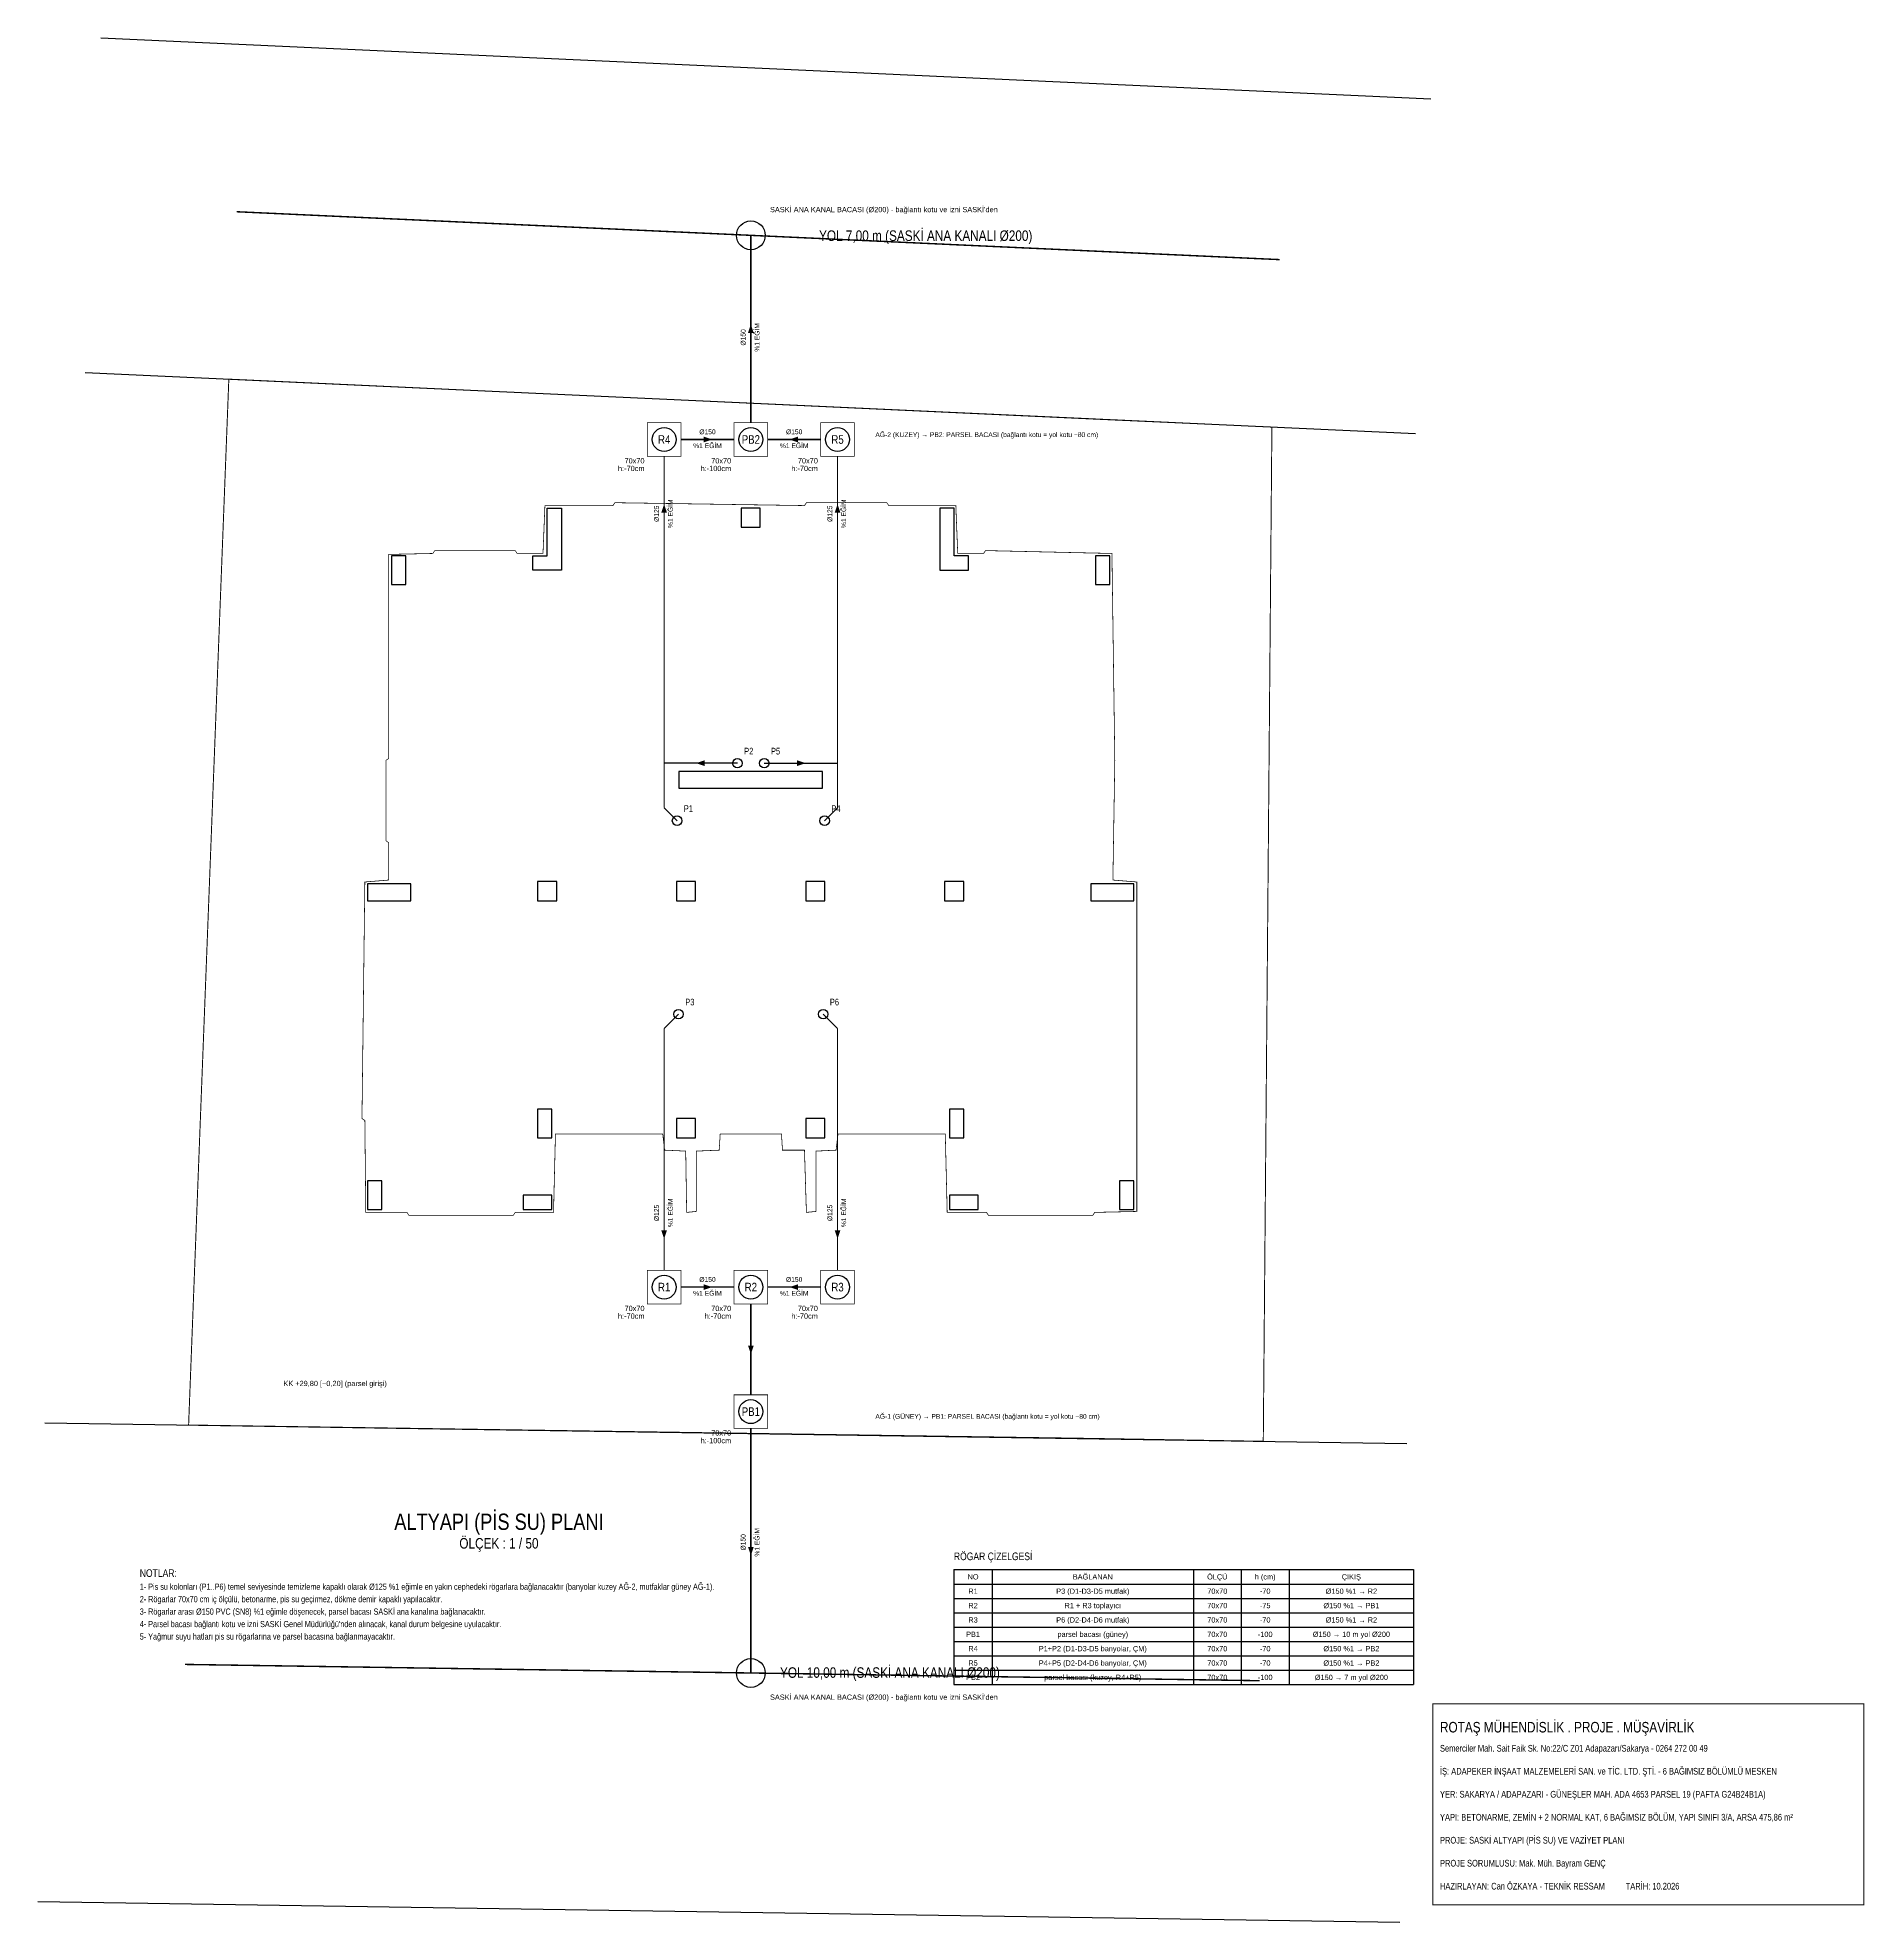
# Model space of a CAD drawing. Header units: centimetres. Extents: x -3462 to 2201, y -4536 to -601.
# Drawn here: x -1613 to 2201, y -4536 to -601 of the extents above; entities that cross this region are included whole.
import ezdxf
from ezdxf.enums import TextEntityAlignment as Align

# ---------------------------------------------------------------- set-up
doc = ezdxf.new("R2010")
doc.units = ezdxf.units.CM
for name, color, linetype in [('ROTAS-ALTYAPI-BINA', 7, 'Continuous'), ('ROTAS-ALTYAPI-KANAL', 1, 'Continuous'), ('ROTAS-ALTYAPI-OK', 6, 'Continuous'), ('ROTAS-ALTYAPI-PARSEL', 3, 'Continuous'), ('ROTAS-ALTYAPI-PIS-SU', 6, 'Continuous'), ('ROTAS-ALTYAPI-ROGAR', 5, 'Continuous'), ('ROTAS-ALTYAPI-YAZI', 7, 'Continuous'), ('ROTAS-ALTYAPI-YOL', 8, 'Continuous'), ('ROTAS-MIMARI-KOLON', 8, 'Continuous'), ('ROTAS-PAFTA', 144, 'Continuous'), ('ROTAS-PAFTA-YAZI', 7, 'Continuous'), ('ROTAS-SIHHI-KOLON', 6, 'Continuous')]:
    doc.layers.add(name, color=color, linetype=linetype)
doc.styles.add('ROTAS-YAZI', font='arial.ttf')

msp = doc.modelspace()

# ---------------------------------------------------------------- hatches: boundary and pattern name
at = {"layer": 'ROTAS-ALTYAPI-OK'}
h = msp.add_hatch(color=6, dxfattribs=at)
h.dxf.hatch_style = 1
h.paths.add_polyline_path([(-124, -1199.3), (-130, -1217.3), (-118, -1217.3)])
h = msp.add_hatch(color=6, dxfattribs=at)
h.dxf.hatch_style = 1
h.paths.add_polyline_path([(-204.5, -1440), (-222.5, -1434), (-222.5, -1446)])
h = msp.add_hatch(color=6, dxfattribs=at)
h.dxf.hatch_style = 1
h.paths.add_polyline_path([(-43.5, -1440), (-25.5, -1446), (-25.5, -1434)])
h = msp.add_hatch(color=6, dxfattribs=at)
h.dxf.hatch_style = 1
h.paths.add_polyline_path([(-305, -1575.1), (-311, -1593.1), (-299, -1593.1)])
h = msp.add_hatch(color=6, dxfattribs=at)
h.dxf.hatch_style = 1
h.paths.add_polyline_path([(57, -1575.1), (51, -1593.1), (63, -1593.1)])
h = msp.add_hatch(color=6, dxfattribs=at)
h.dxf.hatch_style = 1
h.paths.add_polyline_path([(-238.5, -2116), (-220.5, -2122), (-220.5, -2110)])
h = msp.add_hatch(color=6, dxfattribs=at)
h.dxf.hatch_style = 1
h.paths.add_polyline_path([(-9.5, -2116), (-27.5, -2110), (-27.5, -2122)])
h = msp.add_hatch(color=6, dxfattribs=at)
h.dxf.hatch_style = 1
h.paths.add_polyline_path([(-305, -3109.2), (-299, -3091.2), (-311, -3091.2)])
h = msp.add_hatch(color=6, dxfattribs=at)
h.dxf.hatch_style = 1
h.paths.add_polyline_path([(57, -3109.2), (63, -3091.2), (51, -3091.2)])
h = msp.add_hatch(color=6, dxfattribs=at)
h.dxf.hatch_style = 1
h.paths.add_polyline_path([(-204.5, -3210), (-222.5, -3204), (-222.5, -3216)])
h = msp.add_hatch(color=6, dxfattribs=at)
h.dxf.hatch_style = 1
h.paths.add_polyline_path([(-43.5, -3210), (-25.5, -3216), (-25.5, -3204)])
h = msp.add_hatch(color=6, dxfattribs=at)
h.dxf.hatch_style = 1
h.paths.add_polyline_path([(-124, -3350), (-118, -3332), (-130, -3332)])
h = msp.add_hatch(color=6, dxfattribs=at)
h.dxf.hatch_style = 1
h.paths.add_polyline_path([(-124, -3770.4), (-118, -3752.4), (-130, -3752.4)])

# ---------------------------------------------------------------- linework, layer by layer
at = {"layer": 'ROTAS-ALTYAPI-BINA', "const_width": 1.5}
msp.add_lwpolyline([(-880, -1680), (-788, -1678), (-784, -1672), (-616, -1672), (-612, -1678), (-558, -1678), (-554, -1578), (-412, -1578), (-408, -1572), (-12, -1578), (-8, -1572), (160, -1572), (164, -1578), (304, -1578), (308, -1678), (362, -1678), (366, -1672), (630, -1678), (636, -2110), (632, -2360), (682, -2364), (682, -3052), (594, -3054), (590, -3060), (372, -3060), (368, -3054), (286, -3054), (282, -2890), (58, -2890), (54, -2924), (12, -2926), (12, -3052), (-8, -3054), (-12, -2924), (-58, -2924), (-60, -2890), (-188, -2890), (-190, -2924), (-238, -2926), (-238, -3052), (-258, -3054), (-260, -2926), (-304, -2924), (-308, -2890), (-532, -2890), (-536, -3054), (-616, -3054), (-620, -3060), (-838, -3060), (-842, -3054), (-928, -3054), (-930, -2862), (-936, -2858), (-930, -2364), (-880, -2360), (-880, -2282), (-886, -2278), (-886, -2110), (-880, -2106), (-880, -1680)], close=True, dxfattribs=at)
at = {"layer": 'ROTAS-ALTYAPI-KANAL', "const_width": 3}
for points in [[(-1197.9, -964.4), (980.1, -1064.4)], [(-1305.6, -3997.9), (938.4, -4031.9)]]:
    msp.add_lwpolyline(points, dxfattribs=at)
at = {"layer": 'ROTAS-ALTYAPI-KANAL'}
for centre in [(-124, -1013.7), (-124, -4015.8)]:
    msp.add_circle(centre, 30, dxfattribs=at)
at = {"layer": 'ROTAS-ALTYAPI-PARSEL', "const_width": 2}
msp.add_lwpolyline([(-1214, -1314), (606, -1398), (964, -1414), (946, -3532), (588, -3526), (-1298, -3498)], close=True, dxfattribs=at)
at = {"layer": 'ROTAS-ALTYAPI-PIS-SU'}
for points, const_width in [([(-124, -1405), (-124, -1013.7)], 3), ([(-270, -1440), (-159, -1440)], 3), ([(22, -1440), (-89, -1440)], 3), ([(-305, -2209), (-305, -1475)], 2), ([(57, -2209), (57, -1475)], 2), ([(-305, -2670), (-305, -3175)], 2), ([(57, -2670), (57, -3175)], 2), ([(-270, -3210), (-159, -3210)], 3), ([(22, -3210), (-89, -3210)], 3), ([(-124, -3245), (-124, -3435)], 3), ([(-124, -3505), (-124, -4015.8)], 3)]:
    msp.add_lwpolyline(points, dxfattribs=dict(at, const_width=const_width))
for points in [[(-152, -2116), (-305, -2116)], [(-96, -2116), (57, -2116)], [(-278, -2236), (-305, -2209)], [(30, -2236), (57, -2209)], [(-275, -2640), (-305, -2670)], [(27, -2640), (57, -2670)]]:
    msp.add_lwpolyline(points, dxfattribs=at)
at = {"layer": 'ROTAS-ALTYAPI-ROGAR', "const_width": 1.5}
for points in [[(-340, -1475), (-270, -1475), (-270, -1405), (-340, -1405)], [(-159, -1475), (-89, -1475), (-89, -1405), (-159, -1405)], [(22, -1475), (92, -1475), (92, -1405), (22, -1405)], [(-340, -3245), (-270, -3245), (-270, -3175), (-340, -3175)], [(-159, -3245), (-89, -3245), (-89, -3175), (-159, -3175)], [(22, -3245), (92, -3245), (92, -3175), (22, -3175)], [(-159, -3505), (-89, -3505), (-89, -3435), (-159, -3435)]]:
    msp.add_lwpolyline(points, close=True, dxfattribs=at)
at = {"layer": 'ROTAS-ALTYAPI-ROGAR'}
for centre in [(-305, -1440), (-124, -1440), (57, -1440), (-305, -3210), (-124, -3210), (57, -3210), (-124, -3470)]:
    msp.add_circle(centre, 25, dxfattribs=at)
at = {"layer": 'ROTAS-ALTYAPI-YOL'}
for points in [[(-1481.6, -601), (1295.8, -728.5)], [(-1513.7, -1300.2), (1263.7, -1427.8)], [(-1598, -3493.5), (1246, -3536.5)], [(-1613.1, -4493.3), (1230.8, -4536.4)]]:
    msp.add_lwpolyline(points, dxfattribs=at)
at = {"layer": 'ROTAS-MIMARI-KOLON'}
for points in [[(-519.3, -1583.1), (-519.3, -1713.1), (-579.3, -1713.1), (-579.3, -1683.1), (-549.3, -1683.1), (-549.3, -1583.1), (-519.3, -1583.1)], [(-144.3, -1623.1), (-104.3, -1623.1), (-104.3, -1583.1), (-144.3, -1583.1), (-144.3, -1623.1)], [(270.7, -1583.1), (270.7, -1713.1), (330.7, -1713.1), (330.7, -1683.1), (300.7, -1683.1), (300.7, -1583.1), (270.7, -1583.1)], [(-874.3, -1743.1), (-844.3, -1743.1), (-844.3, -1683.1), (-874.3, -1683.1), (-874.3, -1743.1)], [(595.7, -1743.1), (625.7, -1743.1), (625.7, -1683.1), (595.7, -1683.1), (595.7, -1743.1)], [(25.7, -2168.1), (25.7, -2133.1), (-274.3, -2133.1), (-274.3, -2168.1), (25.7, -2168.1)], [(-924.3, -2368.1), (-924.3, -2403.1), (-834.3, -2403.1), (-834.3, -2368.1), (-924.3, -2368.1)], [(-569.3, -2403.1), (-529.3, -2403.1), (-529.3, -2363.1), (-569.3, -2363.1), (-569.3, -2403.1)], [(-279.3, -2403.1), (-239.3, -2403.1), (-239.3, -2363.1), (-279.3, -2363.1), (-279.3, -2403.1)], [(-9.3, -2403.1), (30.7, -2403.1), (30.7, -2363.1), (-9.3, -2363.1), (-9.3, -2403.1)], [(280.7, -2403.1), (320.7, -2403.1), (320.7, -2363.1), (280.7, -2363.1), (280.7, -2403.1)], [(585.7, -2368.1), (585.7, -2403.1), (675.7, -2403.1), (675.7, -2368.1), (585.7, -2368.1)], [(-569.3, -2898.1), (-539.3, -2898.1), (-539.3, -2838.1), (-569.3, -2838.1), (-569.3, -2898.1)], [(-279.3, -2898.1), (-239.3, -2898.1), (-239.3, -2858.1), (-279.3, -2858.1), (-279.3, -2898.1)], [(-9.3, -2898.1), (30.7, -2898.1), (30.7, -2858.1), (-9.3, -2858.1), (-9.3, -2898.1)], [(290.7, -2898.1), (320.7, -2898.1), (320.7, -2838.1), (290.7, -2838.1), (290.7, -2898.1)], [(-924.3, -3048.1), (-894.3, -3048.1), (-894.3, -2988.1), (-924.3, -2988.1), (-924.3, -3048.1)], [(645.7, -3048.1), (675.7, -3048.1), (675.7, -2988.1), (645.7, -2988.1), (645.7, -3048.1)], [(-539.3, -3048.1), (-539.3, -3018.1), (-599.3, -3018.1), (-599.3, -3048.1), (-539.3, -3048.1)], [(350.7, -3048.1), (350.7, -3018.1), (290.7, -3018.1), (290.7, -3048.1), (350.7, -3048.1)]]:
    msp.add_lwpolyline(points, close=True, dxfattribs=at)
at = {"layer": 'ROTAS-PAFTA', "const_width": 2}
msp.add_lwpolyline([(1300, -4500), (2200, -4500), (2200, -4080), (1300, -4080)], close=True, dxfattribs=at)
at = {"layer": 'ROTAS-PAFTA-YAZI'}
for p, q in [((300, -3800), (1260, -3800)), ((300, -3800), (300, -4040)), ((380, -3800), (380, -4040)), ((800, -3800), (800, -4040)), ((900, -3800), (900, -4040)), ((1000, -3800), (1000, -4040)), ((1260, -3800), (1260, -4040)), ((300, -3830), (1260, -3830)), ((300, -3860), (1260, -3860)), ((300, -3890), (1260, -3890)), ((300, -3920), (1260, -3920)), ((300, -3950), (1260, -3950)), ((300, -3980), (1260, -3980)), ((300, -4010), (1260, -4010)), ((300, -4040), (1260, -4040))]:
    msp.add_line(p, q, dxfattribs=at)
at = {"layer": 'ROTAS-SIHHI-KOLON'}
for centre in [(-152, -2116), (-96, -2116), (-278, -2236), (30, -2236), (-275, -2640), (27, -2640)]:
    msp.add_circle(centre, 10, dxfattribs=at)

# ---------------------------------------------------------------- texts
at = {"layer": 'ROTAS-ALTYAPI-YAZI', "style": 'ROTAS-YAZI', "width": 0.8}
for s, height, p in [("SASKİ ANA KANAL BACASI (Ø200) - bağlantı kotu ve izni SASKİ'den", 11, (-84, -968.7)), ('P2', 14, (-138, -2102)), ('P5', 14, (-82, -2102)), ('P1', 14, (-264, -2222)), ('P4', 14, (44, -2222)), ('P3', 14, (-261, -2626)), ('P6', 14, (41, -2626)), ('KK +29,80 [−0,20] (parsel girişi)', 11, (-1100, -3420))]:
    msp.add_text(s, height=height, dxfattribs=at).set_placement(p, align=Align.BOTTOM_LEFT)
for s, height, p in [('YOL 7,00 m (SASKİ ANA KANALI Ø200)', 22, (241.1, -1014.4)), ('R4', 18, (-305, -1440)), ('PB2', 18, (-124, -1440)), ('R5', 18, (57, -1440)), ('R1', 18, (-305, -3210)), ('R2', 18, (-124, -3210)), ('R3', 18, (57, -3210)), ('PB1', 18, (-124, -3470)), ('YOL 10,00 m (SASKİ ANA KANALI Ø200)', 22, (166.4, -4014.9))]:
    msp.add_text(s, height=height, dxfattribs=at).set_placement(p, align=Align.MIDDLE_CENTER)
for s, p in [('Ø150', (-132, -1226.8)), ('Ø125', (-313, -1595)), ('Ø125', (49, -1595)), ('Ø125', (-313, -3055)), ('Ø125', (49, -3055)), ('Ø150', (-132, -3742.9))]:
    msp.add_text(s, height=10, rotation=90, dxfattribs=at).set_placement(p, align=Align.BOTTOM_CENTER)
for p in [(-116, -1226.8), (-297, -1595), (65, -1595), (-297, -3055), (65, -3055), (-116, -3742.9)]:
    msp.add_text('%1 EĞİM', height=10, rotation=90, dxfattribs=at).set_placement(p, align=Align.TOP_CENTER)
for p in [(-214.5, -1448), (-33.5, -1448), (-214.5, -3218), (-33.5, -3218)]:
    msp.add_text('%1 EĞİM', height=10, dxfattribs=at).set_placement(p, align=Align.TOP_CENTER)
for p in [(-214.5, -1432), (-33.5, -1432), (-214.5, -3202), (-33.5, -3202)]:
    msp.add_text('Ø150', height=10, dxfattribs=at).set_placement(p, align=Align.BOTTOM_CENTER)
for s, p in [('AĞ-2 (KUZEY) → PB2: PARSEL BACASI (bağlantı kotu = yol kotu −80 cm)', (136, -1430)), ('AĞ-1 (GÜNEY) → PB1: PARSEL BACASI (bağlantı kotu = yol kotu −80 cm)', (136, -3480))]:
    msp.add_text(s, height=10, dxfattribs=at).set_placement(p, align=Align.MIDDLE_LEFT)
for s, p in [('h:-70cm', (-346, -1495)), ('70x70', (-346, -1479)), ('h:-100cm', (-165, -1495)), ('70x70', (-165, -1479)), ('h:-70cm', (16, -1495)), ('70x70', (16, -1479)), ('h:-70cm', (-346, -3265)), ('70x70', (-346, -3249)), ('h:-70cm', (-165, -3265)), ('70x70', (-165, -3249)), ('h:-70cm', (16, -3265)), ('70x70', (16, -3249)), ('h:-100cm', (-165, -3525)), ('70x70', (-165, -3509))]:
    msp.add_text(s, height=11, dxfattribs=at).set_placement(p, align=Align.TOP_RIGHT)
msp.add_text("SASKİ ANA KANAL BACASI (Ø200) - bağlantı kotu ve izni SASKİ'den", height=11, dxfattribs=at).set_placement((-84, -4060.8), align=Align.TOP_LEFT)
at = {"layer": 'ROTAS-PAFTA-YAZI', "style": 'ROTAS-YAZI', "width": 0.8}
for s, height, p in [('ALTYAPI (PİS SU) PLANI', 34, (-650, -3700)), ('ÖLÇEK : 1 / 50', 22, (-650, -3745)), ('NO', 11, (340, -3815)), ('BAĞLANAN', 11, (590, -3815)), ('ÖLÇÜ', 11, (850, -3815)), ('h (cm)', 11, (950, -3815)), ('ÇIKIŞ', 11, (1130, -3815)), ('R1', 11, (340, -3845)), ('P3 (D1-D3-D5 mutfak)', 11, (590, -3845)), ('70x70', 11, (850, -3845)), ('-70', 11, (950, -3845)), ('Ø150 %1 → R2', 11, (1130, -3845)), ('R2', 11, (340, -3875)), ('R1 + R3 toplayıcı', 11, (590, -3875)), ('70x70', 11, (850, -3875)), ('-75', 11, (950, -3875)), ('Ø150 %1 → PB1', 11, (1130, -3875)), ('PB1', 11, (340, -3935)), ('R3', 11, (340, -3905)), ('P6 (D2-D4-D6 mutfak)', 11, (590, -3905)), ('parsel bacası (güney)', 11, (590, -3935)), ('70x70', 11, (850, -3905)), ('70x70', 11, (850, -3935)), ('-100', 11, (950, -3935)), ('-70', 11, (950, -3905)), ('Ø150 → 10 m yol Ø200', 11, (1130, -3935)), ('Ø150 %1 → R2', 11, (1130, -3905)), ('R4', 11, (340, -3965)), ('P1+P2 (D1-D3-D5 banyolar, ÇM)', 11, (590, -3965)), ('70x70', 11, (850, -3965)), ('-70', 11, (950, -3965)), ('Ø150 %1 → PB2', 11, (1130, -3965)), ('R5', 11, (340, -3995)), ('P4+P5 (D2-D4-D6 banyolar, ÇM)', 11, (590, -3995)), ('70x70', 11, (850, -3995)), ('-70', 11, (950, -3995)), ('Ø150 %1 → PB2', 11, (1130, -3995)), ('PB2', 11, (340, -4025)), ('parsel bacası (kuzey, R4+R5)', 11, (590, -4025)), ('70x70', 11, (850, -4025)), ('-100', 11, (950, -4025)), ('Ø150 → 7 m yol Ø200', 11, (1130, -4025))]:
    msp.add_text(s, height=height, dxfattribs=at).set_placement(p, align=Align.MIDDLE_CENTER)
for s, height, p in [('RÖGAR ÇİZELGESİ', 16, (300, -3785)), ('NOTLAR:', 16, (-1400, -3820)), ('2- Rögarlar 70x70 cm iç ölçülü, betonarme, pis su geçirmez, dökme demir kapaklı yapılacaktır.', 13, (-1400, -3872)), ('1- Pis su kolonları (P1..P6) temel seviyesinde temizleme kapaklı olarak Ø125 %1 eğimle en yakın cephedeki rögarlara bağlanacaktır (banyolar kuzey AĞ-2, mutfaklar güney AĞ-1).', 13, (-1400, -3846)), ('3- Rögarlar arası Ø150 PVC (SN8) %1 eğimle döşenecek, parsel bacası SASKİ ana kanalına bağlanacaktır.', 13, (-1400, -3898)), ("4- Parsel bacası bağlantı kotu ve izni SASKİ Genel Müdürlüğü'nden alınacak, kanal durum belgesine uyulacaktır.", 13, (-1400, -3924)), ('5- Yağmur suyu hatları pis su rögarlarına ve parsel bacasına bağlanmayacaktır.', 13, (-1400, -3950))]:
    msp.add_text(s, height=height, dxfattribs=at).set_placement(p, align=Align.BOTTOM_LEFT)
for s, height, p in [('ROTAŞ MÜHENDİSLİK . PROJE . MÜŞAVİRLİK', 22, (1315, -4118)), ('Semerciler Mah. Sait Faik Sk. No:22/C Z01 Adapazarı/Sakarya - 0264 272 00 49', 14, (1315, -4166)), ('İŞ: ADAPEKER İNŞAAT MALZEMELERİ SAN. ve TİC. LTD. ŞTİ. - 6 BAĞIMSIZ BÖLÜMLÜ MESKEN', 14, (1315, -4214)), ('YER: SAKARYA / ADAPAZARI - GÜNEŞLER MAH. ADA 4653 PARSEL 19 (PAFTA G24B24B1A)', 14, (1315, -4262)), ('YAPI: BETONARME, ZEMİN + 2 NORMAL KAT, 6 BAĞIMSIZ BÖLÜM, YAPI SINIFI 3/A, ARSA 475,86 m²', 14, (1315, -4310)), ('PROJE: SASKİ ALTYAPI (PİS SU) VE VAZİYET PLANI', 14, (1315, -4358)), ('PROJE SORUMLUSU: Mak. Müh. Bayram GENÇ', 14, (1315, -4406)), ('HAZIRLAYAN: Can ÖZKAYA - TEKNİK RESSAM          TARİH: 10.2026', 14, (1315, -4454))]:
    msp.add_text(s, height=height, dxfattribs=at).set_placement(p, align=Align.TOP_LEFT)

doc.saveas('drawing.dxf')
